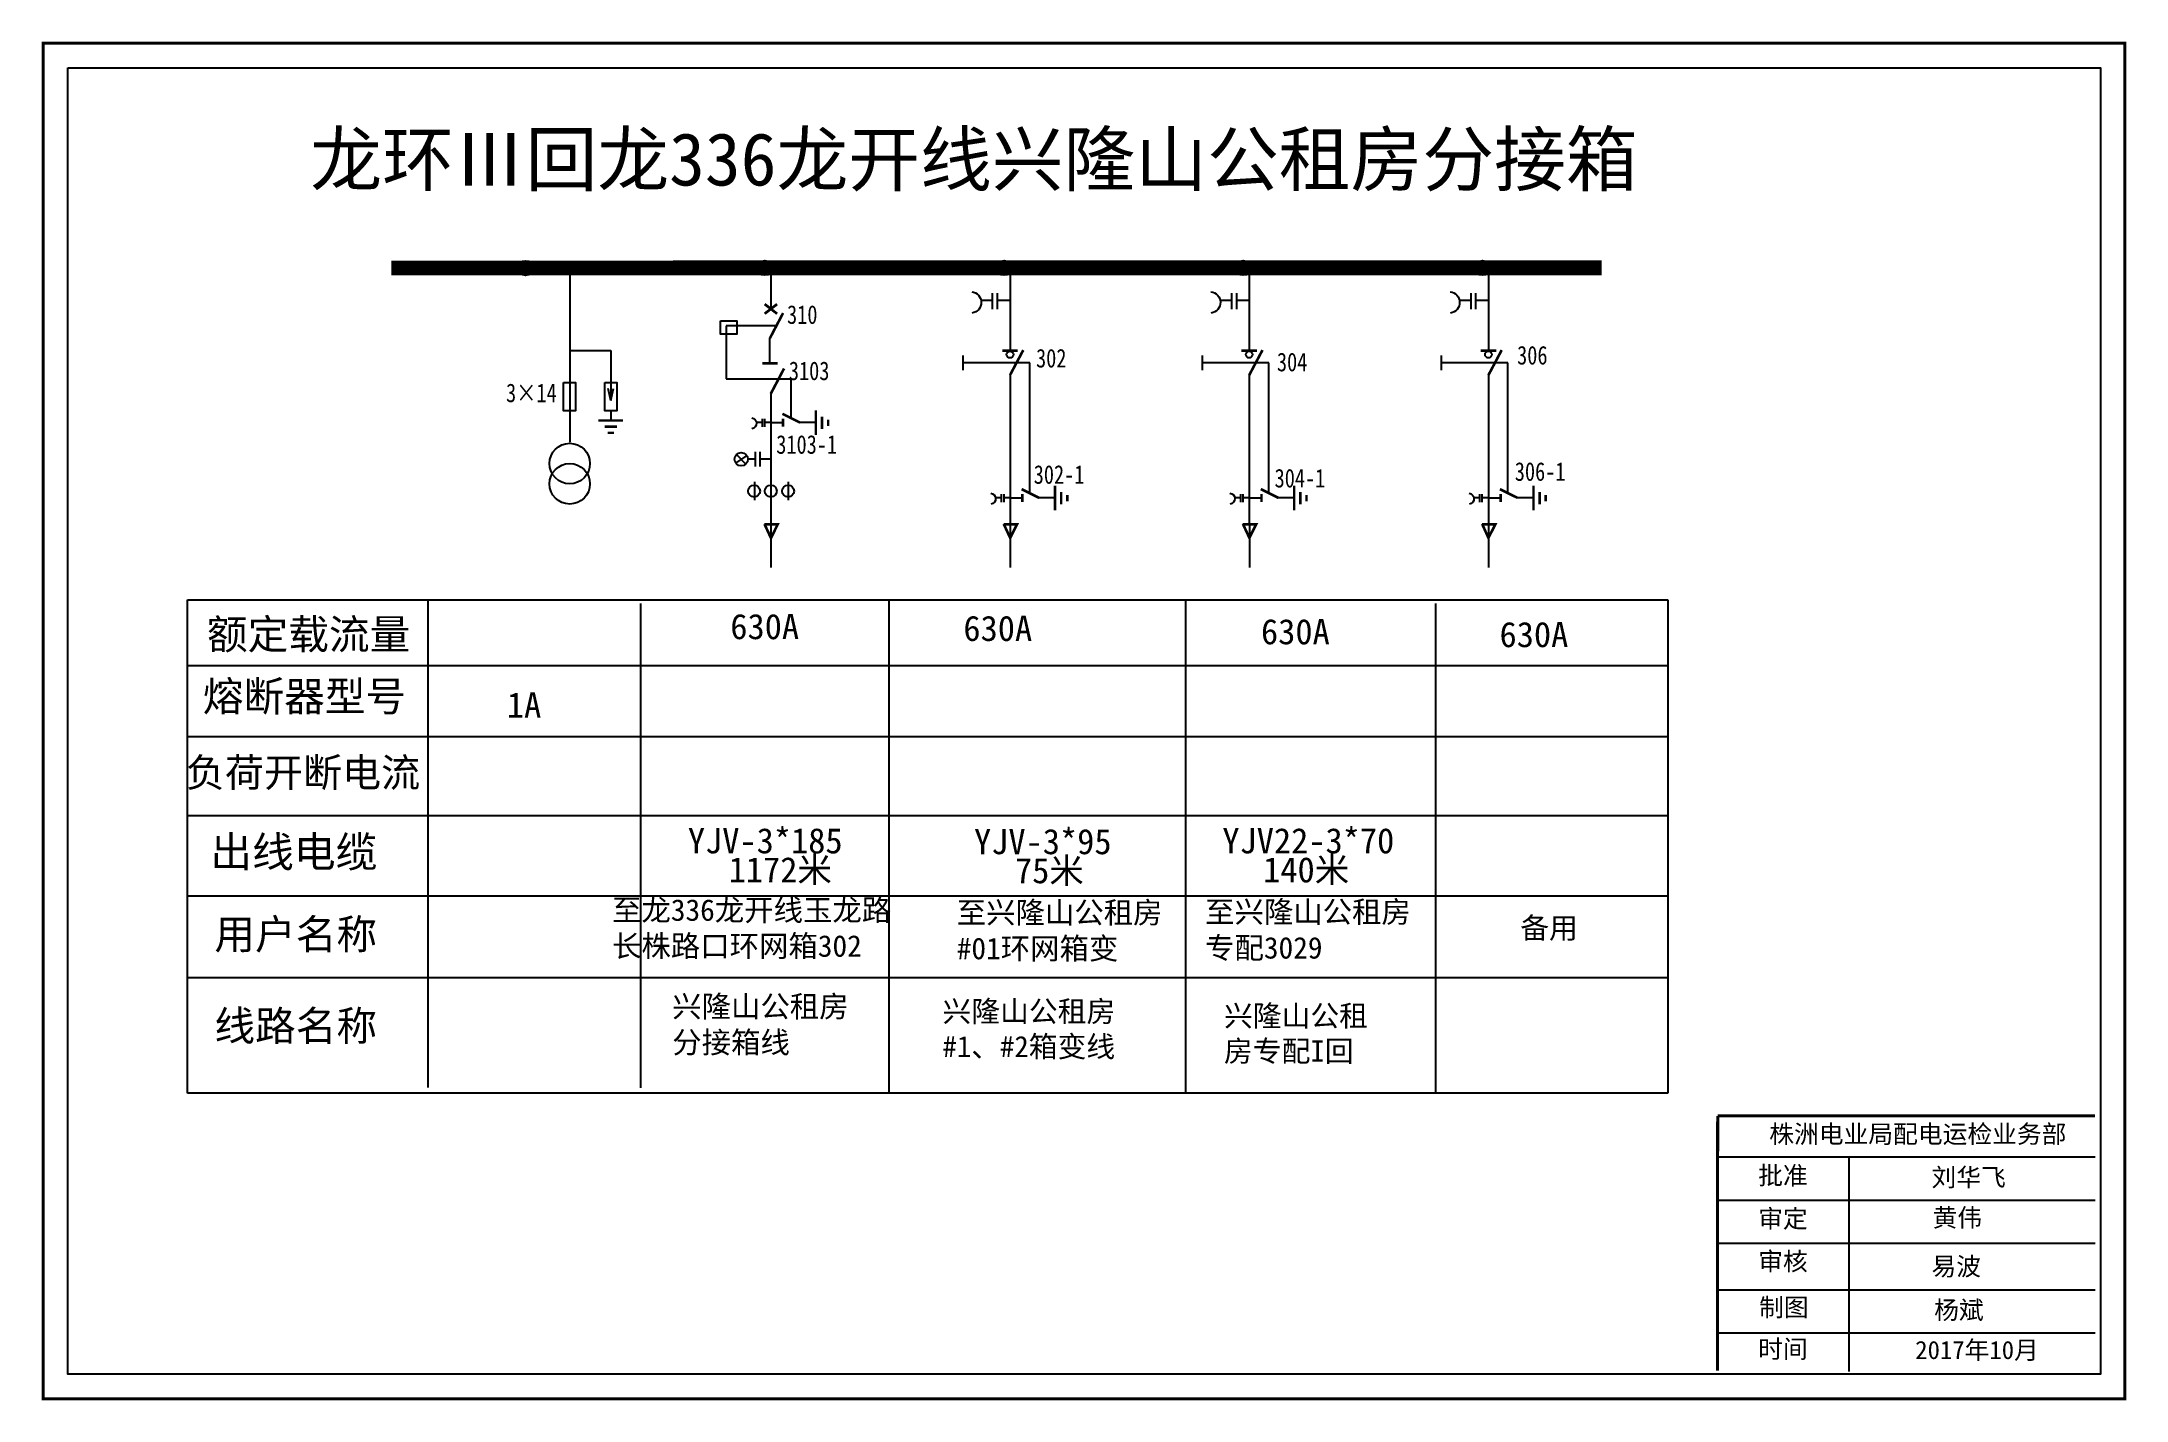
# Model space of a CAD drawing. Header units: millimetres. Extents: x 10 to 4794, y -213 to 2738.
# Drawn here: x 911.4 to 1037.1, y 1543.2 to 1625.1 of the extents above; entities that cross this region are included whole.
import ezdxf

# ---------------------------------------------------------------- set-up
doc = ezdxf.new("R2010")
doc.units = ezdxf.units.MM
doc.linetypes.add('ACAD_ISO02W100', pattern=[15, 12, -3])
doc.linetypes.add('CENTER', pattern=[50.8, 31.75, -6.35, 6.35, -6.35])
doc.layers.add('1', color=7, linetype='Continuous')
doc.layers.add('2', color=7, linetype='Continuous')
doc.styles.add('HZ', font='simkai_0.ttf')
doc.styles.add('STYLE1', font='txt.shx', dxfattribs={"height": 2.6})
doc.styles.add('字体', font='', dxfattribs={"height": 2.5})
doc.styles.add('道路名', font='simhei.ttf', dxfattribs={"width": 0.8})
doc.styles.get('字体').set_extended_font_data('SimSun')

msp = doc.modelspace()

# ---------------------------------------------------------------- texts
at = {"color": 0, "linetype": 'Continuous', "style": '道路名', "width": 0.8}
for s, p in [('310', (956.36, 1608.07)), ('302', (971.37, 1605.44)), ('304', (985.89, 1605.21)), ('306', (1000.37, 1605.62)), ('3103', (956.47, 1604.68)), ('3×14', (939.42, 1603.35)), ('3103-1', (955.71, 1600.24)), ('306-1', (1000.23, 1598.61)), ('302-1', (971.23, 1598.43)), ('304-1', (985.75, 1598.21))]:
    msp.add_text(s, height=1.123, dxfattribs=at).set_placement(p)
at = {"color": 0, "insert": (927.62, 1619.58), "char_height": 3.1715, "width": 459.2153, "attachment_point": 1}
msp.add_mtext('{\\fSimSun|b0|i0|c134|p54;龙环Ⅲ回龙336龙开线兴隆山公租房分接箱}', dxfattribs=at)
at = {"linetype": 'Continuous', "attachment_point": 1}
for s, insert, char_height, width, style in [('{\\fSimSun|b0|i0|c134|p2;额定载流量}', (921.39, 1590.26), 1.7974, 13.8394, 'HZ'), ('{\\fSimSun|b0|i0|c134|p2;630A}', (952.94, 1590.59), 1.5238, 12.2532, 'STYLE1'), ('{\\fSimSun|b0|i0|c134|p2;630A}', (966.99, 1590.48), 1.5238, 12.2532, 'STYLE1'), ('{\\fSimSun|b0|i0|c134|p2;630A}', (984.93, 1590.28), 1.5238, 12.2532, 'STYLE1'), ('{\\fSimSun|b0|i0|c134|p2;630A}', (999.31, 1590.11), 1.5238, 12.2532, 'STYLE1'), ('{\\fSimSun|b0|i0|c134|p2;熔断器型号}', (921.14, 1586.52), 1.7974, 14.3541, 'HZ'), ('{\\fSimSun|b0|i0|c134|p2;1A}', (939.47, 1585.86), 1.5238, 12.2532, 'STYLE1'), ('{\\fSimSun|b0|i0|c134|p2;\\H0.96x;负荷开断电流}', (920.12, 1581.89), 1.7974, 16.4352, 'HZ'), ('{\\fSimSun|b0|i0|c134|p2;出线电缆}', (921.59, 1577.17), 1.8469, 12.591, 'HZ'), ('{\\fSimSun|b0|i0|c134|p2;YJV-3*95}', (967.63, 1577.63), 1.5238, 12.2532, 'STYLE1'), ('{\\fSimSun|b0|i0|c134|p2;YJV22-3*70}', (982.6, 1577.68), 1.5238, 12.2532, 'STYLE1'), ('{\\fSimSun|b0|i0|c134|p2;75米}', (970.1, 1575.88), 1.5238, 12.2532, 'STYLE1'), ('{\\fSimSun|b0|i0|c134|p2;140米}', (985.06, 1575.93), 1.5238, 12.2532, 'STYLE1'), ('{\\fSimSun|b0|i0|c134|p2;至\\fSimSun|b0|i0|c134|p54;兴隆山公租房#01环网箱变}', (966.59, 1573.24), 1.2992, 12.9584, 'STYLE1'), ('{\\fSimSun|b0|i0|c134|p2;至\\fSimSun|b0|i0|c134|p54;兴隆山公租房专配3029}', (981.56, 1573.28), 1.2992, 12.9584, 'STYLE1'), ('{\\fSimSun|b0|i0|c134|p2;用户名称}', (921.84, 1572.18), 1.7974, 12.2532, 'HZ'), ('{\\fSimSun|b0|i0|c134|p54;备用}', (1000.56, 1572.3), 1.2728, 12.185, 'STYLE1'), ('{\\fSimSun|b0|i0|c134|p2;兴隆山公租房分接箱线}', (949.44, 1567.58), 1.2992, 11.4774, 'STYLE1'), ('{\\fSimSun|b0|i0|c134|p54;兴隆山公租房#1、#2箱变线}', (965.73, 1567.27), 1.2728, 12.185, 'STYLE1'), ('{\\fSimSun|b0|i0|c134|p54;兴隆山公租\\P房专配I回}', (982.7, 1567), 1.2728, 12.185, 'STYLE1'), ('{\\fSimSun|b0|i0|c134|p2;线路名称}', (921.84, 1566.66), 1.7974, 12.2532, 'HZ')]:
    msp.add_mtext(s, dxfattribs=dict(at, insert=insert, char_height=char_height, width=width, style=style))
at = {"color": 0, "linetype": 'Continuous', "attachment_point": 1}
for s, insert, char_height, width, style in [('{\\fSimSun|b0|i0|c134|p2;YJV-3*185}', (950.38, 1577.68), 1.5238, 12.2532, 'STYLE1'), ('{\\fSimSun|b0|i0|c134|p2;1172米}', (952.84, 1575.93), 1.5238, 12.2532, 'STYLE1'), ('{\\fSimSun|b0|i0|c134|p2;至\\fSimSun|b0|i0|c134|p6;龙336龙开线玉龙路长株路口环网箱302}', (945.81, 1573.39), 1.2992, 17.5182, 'STYLE1'), ('株洲电业局配电运检业务部', (1015.57, 1559.79), 1.0944, 29.9201, '字体'), ('{\\fKaiTi_GB2312|b0|i0|c134|p49;批准}', (1014.9, 1557.29), 1.0944, 8.5588, '字体'), ('刘华飞', (1025.35, 1557.18), 1.094, 8.5588, '字体'), ('\\f\uffbfﾬￌﾣﾤ_GB2312|b0|i0|c134|p49;审定', (1014.9, 1554.69), 1.0944, 8.5588, '字体'), ('黄伟', (1025.41, 1554.75), 1.094, 8.5588, '字体'), ('\\f\uffbfﾬￌﾣﾤ_GB2312|b0|i0|c134|p49;审核', (1014.9, 1552.12), 1.0944, 8.5588, '字体'), ('易波', (1025.35, 1551.81), 1.094, 8.5588, '字体'), ('\\f\uffbfﾬￌﾣﾤ_GB2312|b0|i0|c134|p49;制图', (1014.96, 1549.34), 1.0944, 8.5588, '字体'), ('{\\fSimSun|b0|i0|c134|p2;杨斌}', (1025.51, 1549.18), 1.0944, 8.5588, '字体'), ('\\f\uffbfﾬￌﾣﾤ_GB2312|b0|i0|c134|p49;时间', (1014.9, 1546.83), 1.0944, 8.5588, '字体'), ('2017年10月', (1024.37, 1546.77), 1.094, 16.0081, '字体')]:
    msp.add_mtext(s, dxfattribs=dict(at, insert=insert, char_height=char_height, width=width, style=style))

# ---------------------------------------------------------------- linework, layer by layer
at = {"color": 0}
for p, q in [((955.38, 1611.47), (955.38, 1608.97)), ((969.8, 1611.48), (969.8, 1606.47)), ((984.22, 1611.48), (984.22, 1606.47)), ((998.64, 1611.48), (998.64, 1606.47)), ((969.8, 1605.02), (969.8, 1601.87)), ((984.22, 1605.02), (984.22, 1601.87)), ((998.64, 1605.02), (998.64, 1601.87)), ((955.38, 1603.86), (955.38, 1596.03)), ((955.38, 1602.12), (956.12, 1602.12)), ((957.08, 1602.14), (958.08, 1602.14)), ((969.8, 1601.87), (969.8, 1598.72)), ((984.22, 1601.87), (984.22, 1598.72)), ((998.64, 1601.87), (998.64, 1598.72)), ((969.8, 1598.72), (969.8, 1596.04)), ((984.22, 1598.72), (984.22, 1596.04)), ((998.64, 1598.72), (998.64, 1596.04)), ((969.8, 1597.58), (970.54, 1597.58)), ((971.5, 1597.6), (972.5, 1597.6)), ((984.22, 1597.58), (984.96, 1597.58)), ((985.92, 1597.6), (986.92, 1597.6)), ((998.64, 1597.58), (999.38, 1597.58)), ((1000.34, 1597.6), (1001.34, 1597.6))]:
    msp.add_line(p, q, dxfattribs=at)
at = {"color": 0, "linetype": 'CENTER'}
for p, q in [((955.39, 1596.04), (955.39, 1593.38)), ((969.81, 1596.02), (969.81, 1593.38)), ((984.23, 1596.02), (984.23, 1593.38)), ((998.64, 1596.02), (998.64, 1593.38))]:
    msp.add_line(p, q, dxfattribs=at)
at = {"color": 0, "linetype": 'Continuous'}
for p, q in [((920.22, 1591.44), (1009.45, 1591.44)), ((947.53, 1591.22), (947.53, 1562.03)), ((962.5, 1591.39), (962.5, 1561.71)), ((980.37, 1591.39), (980.37, 1561.71)), ((995.45, 1591.21), (995.45, 1561.71)), ((1009.45, 1591.44), (1009.45, 1561.71)), ((1012.46, 1557.86), (1035.21, 1557.86)), ((1020.36, 1557.86), (1020.36, 1544.92)), ((1012.46, 1555.26), (1035.21, 1555.26)), ((1012.46, 1552.67), (1035.21, 1552.67)), ((1012.46, 1549.84), (1035.21, 1549.84)), ((1012.46, 1547.25), (1035.21, 1547.25))]:
    msp.add_line(p, q, dxfattribs=at)
at = {"linetype": 'Continuous'}
for p, q in [((920.22, 1561.71), (920.22, 1591.44)), ((934.7, 1591.43), (934.7, 1562.04)), ((920.22, 1587.47), (1009.45, 1587.47)), ((920.22, 1583.2), (1009.45, 1583.2)), ((920.22, 1578.43), (1009.45, 1578.43)), ((920.22, 1573.59), (1009.45, 1573.59)), ((920.22, 1568.68), (1009.45, 1568.68)), ((1009.45, 1561.71), (920.22, 1561.71))]:
    msp.add_line(p, q, dxfattribs=at)
at = {"color": 0, "linetype": 'Continuous', "const_width": 0.182}
msp.add_lwpolyline([(911.52, 1624.99), (1037, 1624.99), (1037, 1543.28), (911.52, 1543.28)], close=True, dxfattribs=at)
at = {"color": 0, "linetype": 'Continuous'}
msp.add_lwpolyline([(913, 1623.51), (1035.53, 1623.51), (1035.53, 1544.76), (913, 1544.76)], close=True, dxfattribs=at)
at = {"color": 0}
for points, format in [([(932.51, 1611.44, 0.893, 0.893, 0), (1005.47, 1611.45, 0.893, 0.893, 0)], "xyseb"), ([(967.49, 1610.01, -0.877934), (967.51, 1608.72)], "xyb"), ([(981.91, 1610.01, -0.877934), (981.93, 1608.72)], "xyb"), ([(996.33, 1610.01, -0.877934), (996.35, 1608.72)], "xyb"), ([(955.76, 1609.26, 0.159, 0.159, 0), (955.01, 1608.68, 0.159, 0.159, 0)], "xyseb"), ([(955.01, 1609.26, 0.159, 0.159, 0), (955.76, 1608.68, 0.159, 0.159, 0)], "xyseb"), ([(955.33, 1607.21, 0.159, 0.159, 0), (956.12, 1608.72, 0.159, 0.159, 0)], "xyseb"), ([(969.33, 1606.45, 0.159, 0.159, 0), (970.27, 1606.45, 0.159, 0.159, 0)], "xyseb"), ([(969.8, 1604.98, 0.159, 0.159, 0), (970.6, 1606.49, 0.159, 0.159, 0)], "xyseb"), ([(983.75, 1606.45, 0.159, 0.159, 0), (984.69, 1606.45, 0.159, 0.159, 0)], "xyseb"), ([(984.22, 1604.98, 0.159, 0.159, 0), (985.02, 1606.49, 0.159, 0.159, 0)], "xyseb"), ([(998.17, 1606.45, 0.159, 0.159, 0), (999.11, 1606.45, 0.159, 0.159, 0)], "xyseb"), ([(998.64, 1604.98, 0.159, 0.159, 0), (999.44, 1606.49, 0.159, 0.159, 0)], "xyseb"), ([(954.86, 1605.69, 0.159, 0.159, 0), (955.8, 1605.69, 0.159, 0.159, 0)], "xyseb"), ([(955.38, 1603.86, 0.159, 0.159, 0), (956.18, 1605.38, 0.159, 0.159, 0)], "xyseb"), ([(954.23, 1602.4, -0.877934), (954.24, 1601.75)], "xyb"), ([(956.08, 1602.65, 0.159, 0.159, 0), (957.14, 1602.12, 0.159, 0.159, 0)], "xyseb"), ([(956.12, 1602.36, 0.159, 0.159, 0), (956.12, 1601.87, 0.159, 0.159, 0)], "xyseb"), ([(968.64, 1597.86, -0.877934), (968.66, 1597.21)], "xyb"), ([(970.5, 1598.11, 0.159, 0.159, 0), (971.56, 1597.58, 0.159, 0.159, 0)], "xyseb"), ([(970.54, 1597.82, 0.159, 0.159, 0), (970.54, 1597.33, 0.159, 0.159, 0)], "xyseb"), ([(983.06, 1597.86, -0.877934), (983.08, 1597.21)], "xyb"), ([(984.92, 1598.11, 0.159, 0.159, 0), (985.98, 1597.58, 0.159, 0.159, 0)], "xyseb"), ([(984.96, 1597.82, 0.159, 0.159, 0), (984.96, 1597.33, 0.159, 0.159, 0)], "xyseb"), ([(997.48, 1597.86, -0.877934), (997.49, 1597.21)], "xyb"), ([(999.33, 1598.11, 0.159, 0.159, 0), (1000.4, 1597.58, 0.159, 0.159, 0)], "xyseb"), ([(999.38, 1597.82, 0.159, 0.159, 0), (999.38, 1597.33, 0.159, 0.159, 0)], "xyseb"), ([(954.99, 1595.99, 0.159, 0.159, 0), (955.8, 1595.99, 0.159, 0.159, 0), (955.39, 1595.16, 0.159, 0.159, 0), (955, 1596, 0.159, 0.159, 0)], "xyseb"), ([(969.41, 1595.99, 0.159, 0.159, 0), (970.22, 1595.99, 0.159, 0.159, 0), (969.81, 1595.17, 0.159, 0.159, 0), (969.42, 1596.01, 0.159, 0.159, 0)], "xyseb"), ([(983.83, 1595.99, 0.159, 0.159, 0), (984.64, 1595.99, 0.159, 0.159, 0), (984.23, 1595.17, 0.159, 0.159, 0), (983.84, 1596.01, 0.159, 0.159, 0)], "xyseb"), ([(998.25, 1595.99, 0.159, 0.159, 0), (999.06, 1595.99, 0.159, 0.159, 0), (998.64, 1595.17, 0.159, 0.159, 0), (998.26, 1596.01, 0.159, 0.159, 0)], "xyseb")]:
    msp.add_lwpolyline(points, format=format, dxfattribs=at)
for points in [[(968.73, 1609.91), (968.73, 1608.95)], [(969.03, 1609.91), (969.03, 1608.95)], [(983.15, 1609.91), (983.15, 1608.95)], [(983.45, 1609.91), (983.45, 1608.95)], [(997.57, 1609.91), (997.57, 1608.95)], [(997.87, 1609.91), (997.87, 1608.95)], [(968.73, 1609.47), (968.06, 1609.47)], [(969.8, 1609.47), (969.03, 1609.47)], [(983.15, 1609.47), (982.48, 1609.47)], [(984.22, 1609.47), (983.45, 1609.47)], [(997.57, 1609.47), (996.9, 1609.47)], [(998.64, 1609.47), (997.87, 1609.47)], [(966.96, 1606.16), (966.96, 1605.27)], [(981.38, 1606.16), (981.38, 1605.27)], [(995.79, 1606.16), (995.79, 1605.27)], [(954.85, 1602.35), (954.85, 1601.87)], [(955, 1602.35), (955, 1601.87)], [(954.85, 1602.13), (954.51, 1602.13)], [(955.38, 1602.13), (955, 1602.13)], [(969.27, 1597.59), (968.93, 1597.59)], [(969.27, 1597.81), (969.27, 1597.33)], [(969.42, 1597.81), (969.42, 1597.33)], [(969.8, 1597.59), (969.42, 1597.59)], [(983.69, 1597.59), (983.35, 1597.59)], [(983.69, 1597.81), (983.69, 1597.33)], [(983.83, 1597.81), (983.83, 1597.33)], [(984.22, 1597.59), (983.83, 1597.59)], [(998.1, 1597.59), (997.77, 1597.59)], [(998.1, 1597.81), (998.1, 1597.33)], [(998.25, 1597.81), (998.25, 1597.33)], [(998.64, 1597.59), (998.25, 1597.59)]]:
    msp.add_lwpolyline(points, dxfattribs=at)
at = {"color": 0, "linetype": 'ACAD_ISO02W100'}
for points in [[(970.99, 1597.82), (970.99, 1605.72), (966.96, 1605.72)], [(985.41, 1597.82), (985.41, 1605.72), (981.38, 1605.72)], [(999.82, 1597.82), (999.82, 1605.72), (995.79, 1605.72)]]:
    msp.add_lwpolyline(points, dxfattribs=at)
at = {"color": 0, "linetype": 'Continuous', "const_width": 0.182}
for points in [[(1012.46, 1560.33), (1012.45, 1544.97)], [(1012.46, 1560.33), (1035.21, 1560.33)]]:
    msp.add_lwpolyline(points, dxfattribs=at)
at = {"color": 0}
for centre, radius in [((940.6, 1611.43), 0.444), ((955.02, 1611.44), 0.444), ((969.44, 1611.44), 0.444), ((983.86, 1611.44), 0.444), ((998.28, 1611.44), 0.444), ((969.8, 1606.22), 0.204), ((984.22, 1606.22), 0.204), ((998.64, 1606.22), 0.204)]:
    msp.add_circle(centre, radius, dxfattribs=at)
for points in [[(944.99, 1602.32), (944.99, 1602.17), (946.48, 1602.32), (946.48, 1602.17)], [(958.02, 1601.37), (958.17, 1601.37), (958.02, 1602.85), (958.17, 1602.85)], [(958.54, 1602.48), (958.39, 1602.48), (958.54, 1601.74), (958.39, 1601.74)], [(958.77, 1601.92), (958.91, 1601.92), (958.77, 1602.3), (958.91, 1602.3)], [(946.11, 1601.8), (946.11, 1601.95), (945.36, 1601.8), (945.36, 1601.95)], [(945.55, 1601.58), (945.55, 1601.43), (945.92, 1601.58), (945.92, 1601.43)], [(972.44, 1596.83), (972.59, 1596.83), (972.44, 1598.31), (972.59, 1598.31)], [(972.96, 1597.94), (972.81, 1597.94), (972.96, 1597.2), (972.81, 1597.2)], [(973.18, 1597.38), (973.33, 1597.38), (973.18, 1597.76), (973.33, 1597.76)], [(986.86, 1596.83), (987.01, 1596.83), (986.86, 1598.31), (987.01, 1598.31)], [(987.38, 1597.94), (987.23, 1597.94), (987.38, 1597.2), (987.23, 1597.2)], [(987.6, 1597.38), (987.75, 1597.38), (987.6, 1597.76), (987.75, 1597.76)], [(1001.28, 1596.83), (1001.43, 1596.83), (1001.28, 1598.31), (1001.43, 1598.31)], [(1001.8, 1597.94), (1001.65, 1597.94), (1001.8, 1597.2), (1001.65, 1597.2)], [(1002.02, 1597.38), (1002.17, 1597.38), (1002.02, 1597.76), (1002.17, 1597.76)]]:
    msp.add_trace(points, dxfattribs=at)
at = {"layer": '1', "color": 0}
for p, q in [((943.26, 1611.28), (943.26, 1600.94)), ((952.69, 1607.96), (952.69, 1604.76)), ((955.72, 1607.96), (952.69, 1607.96)), ((943.26, 1606.47), (945.74, 1606.47)), ((945.74, 1606.47), (945.74, 1603.45)), ((955.33, 1605.69), (955.33, 1607.21)), ((952.69, 1604.76), (956.59, 1604.76)), ((956.59, 1604.76), (956.59, 1602.43)), ((945.74, 1603.45), (945.58, 1604.18)), ((945.74, 1603.45), (945.9, 1604.18)), ((945.73, 1602.83), (945.73, 1602.32)), ((953.93, 1600.13), (953.26, 1599.68)), ((953.88, 1599.62), (953.32, 1600.2)), ((954.44, 1599.91), (954, 1599.91)), ((954.44, 1600.35), (954.44, 1599.47)), ((954.72, 1600.35), (954.72, 1599.47)), ((955.38, 1599.91), (954.72, 1599.91)), ((954.39, 1598.54), (954.39, 1597.45)), ((956.43, 1598.54), (956.43, 1597.45))]:
    msp.add_line(p, q, dxfattribs=at)
msp.add_lwpolyline([(952.34, 1608.26), (953.34, 1608.26), (953.34, 1607.44), (952.34, 1607.44)], close=True, dxfattribs=at)
for centre, radius in [((943.26, 1599.65), 1.22), ((953.6, 1599.91), 0.403), ((943.26, 1598.43), 1.22), ((954.37, 1597.99), 0.36), ((955.38, 1597.99), 0.36), ((956.42, 1597.99), 0.36)]:
    msp.add_circle(centre, radius, dxfattribs=at)
at = {"layer": '2', "color": 0}
for points in [[(942.89, 1604.54), (943.61, 1604.54), (943.61, 1602.83), (942.89, 1602.83)], [(945.37, 1604.54), (946.1, 1604.54), (946.1, 1602.83), (945.37, 1602.83)]]:
    msp.add_lwpolyline(points, close=True, dxfattribs=at)

msp.set_redraw_order([(e.dxf.handle, doc.entitydb.next_handle()) for e in msp.query("TEXT MTEXT ATTDEF DIMENSION ARC_DIMENSION")])  # texts and dimensions are drawn at this point

doc.saveas('drawing.dxf')
